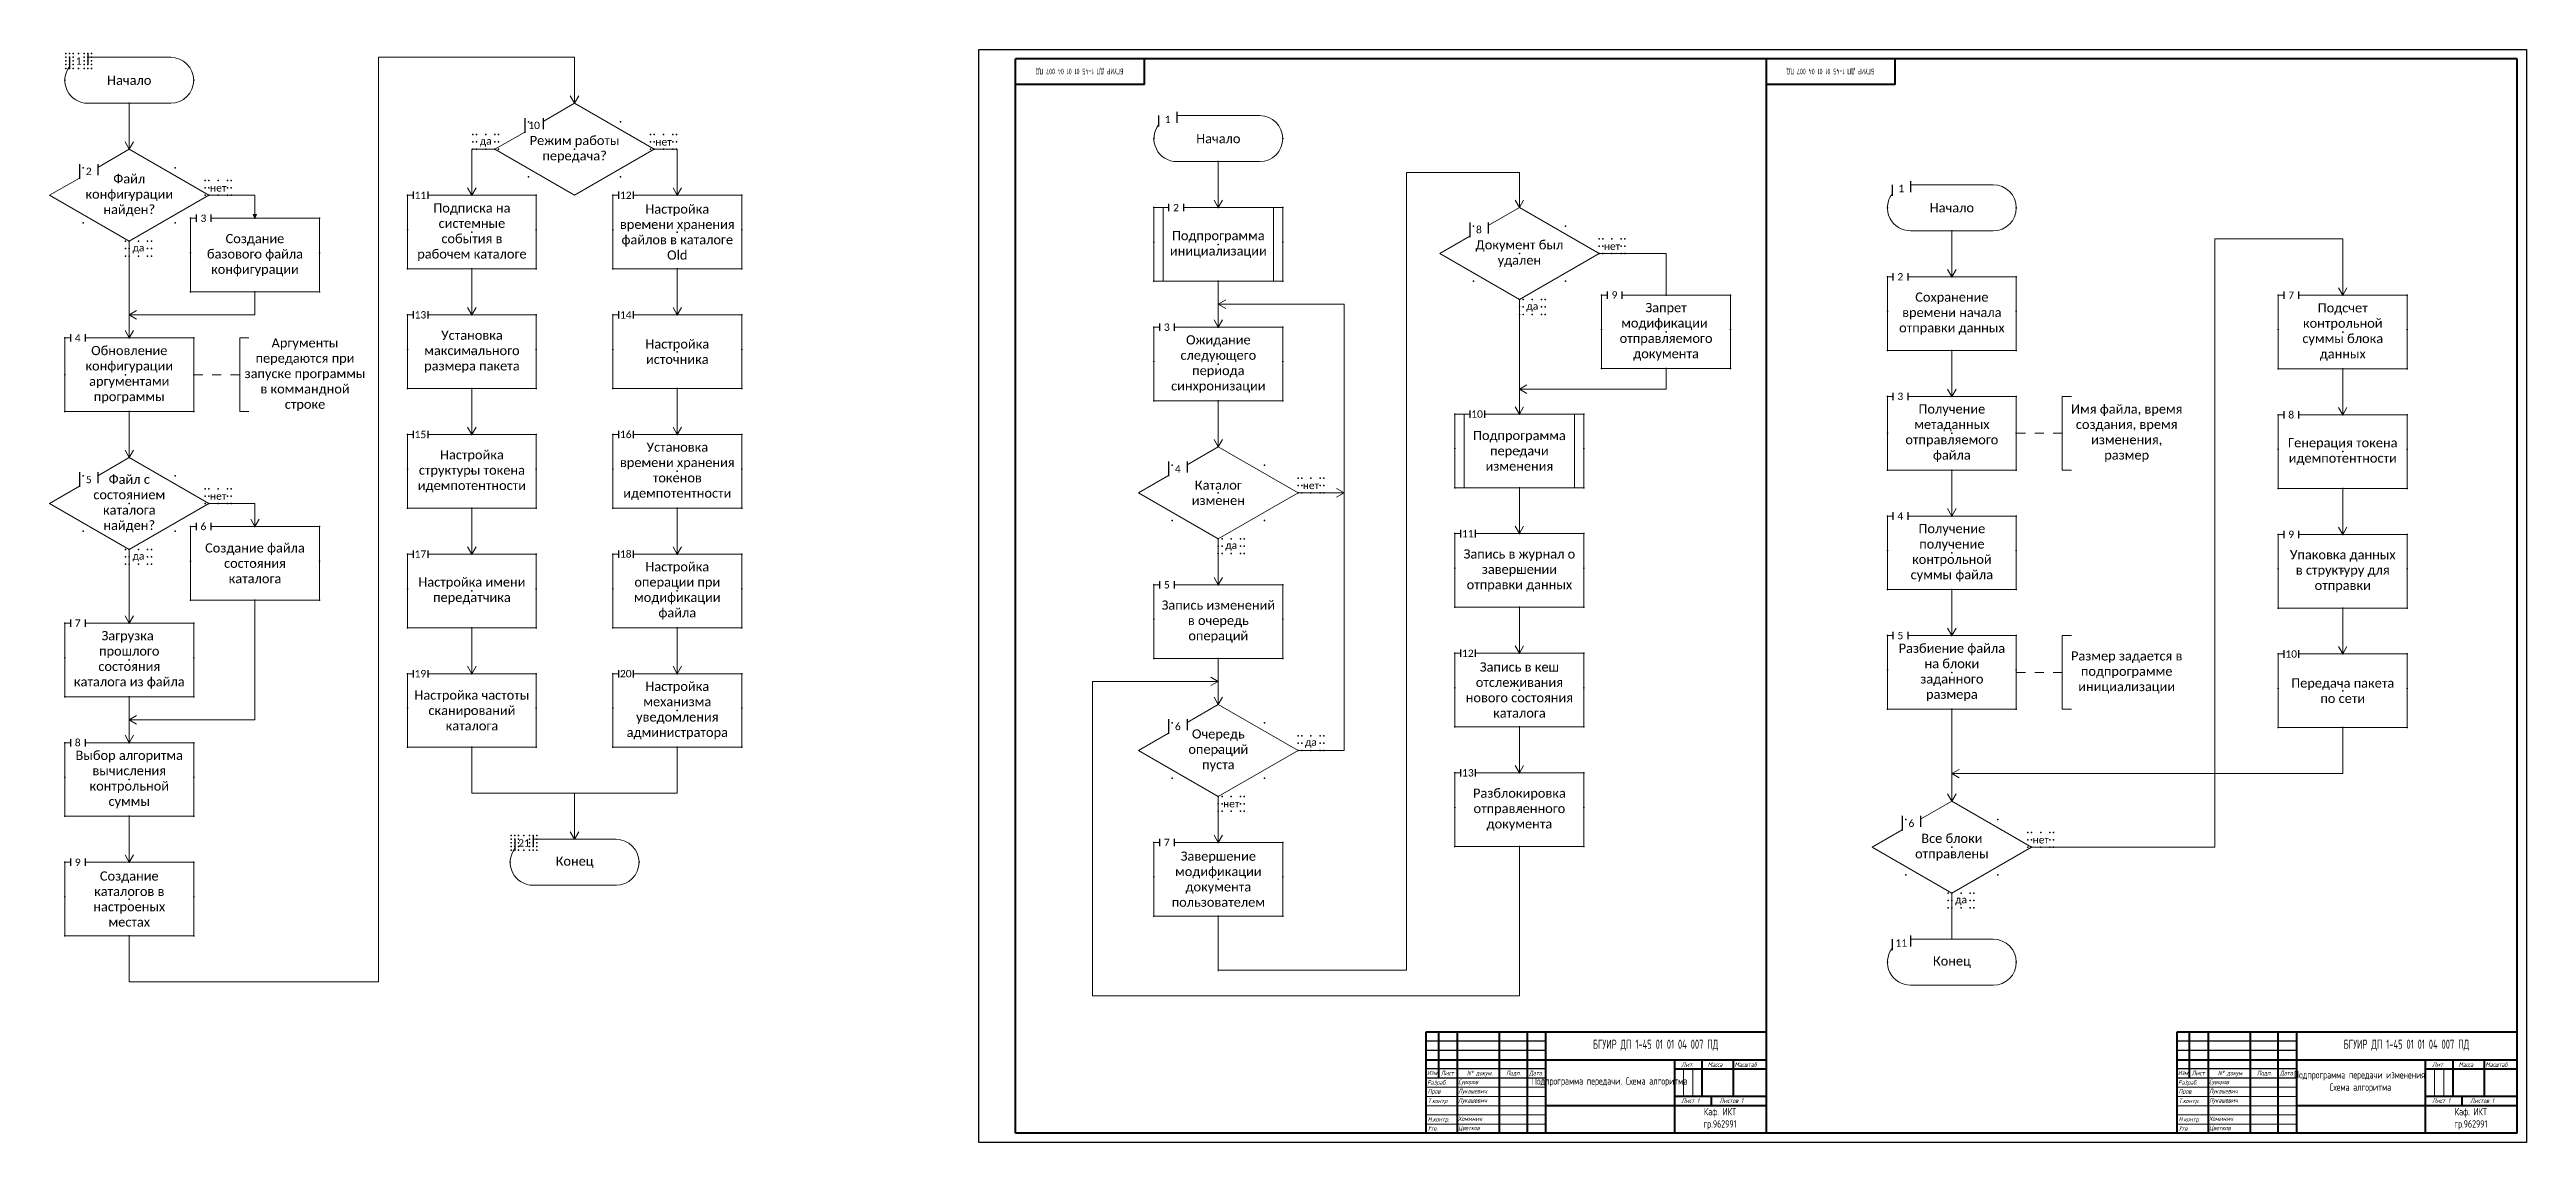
# Model space of a CAD drawing. Extents: x -790 to 1165, y -1314 to -720.
# Drawn here: x -790 to 556, y -1314 to -720 of the extents above; entities that cross this region are included whole.
import ezdxf

# ---------------------------------------------------------------- set-up
doc = ezdxf.new("R2010")
doc.units = 0
doc.header["$MEASUREMENT"] = 0
doc.layers.get('0').update_dxf_attribs({"linetype": 'CONTINUOUS'})
doc.layers.add('KONTUR', color=7, linetype='CONTINUOUS')
doc.layers.add('Тонкие', color=7, linetype='CONTINUOUS')
doc.layers.add('Невидимка', color=131, linetype='CONTINUOUS', plot=False)
for name, color, linetype, lineweight in [('Основная', 7, 'CONTINUOUS', 40), ('Схема', 50, 'CONTINUOUS', 20), ('текст', 7, 'CONTINUOUS', 20), ('тонкая', 7, 'CONTINUOUS', 20)]:
    doc.layers.add(name, color=color, linetype=linetype, lineweight=lineweight)
doc.styles.add('ЕСКД', font='eskd15.shx', dxfattribs={"width": 0.8})
doc.styles.add('стиль1', font='romans.shx', dxfattribs={"width": 0.75, "oblique": 15, "height": 3.5})

msp = doc.modelspace()

# ---------------------------------------------------------------- texts
at = {"layer": 'Схема', "attachment_point": 5}
for s, width, gutter_width, insert, char_height in [('{\\fCalibri|b0|i0|c0|p34;1}', 10, 20, (-774.4, -726.4), 4), ('{\\fCalibri|b0|i0|c204|p34;Начало}', 37.5, 25, (-746.9, -736.9), 5), ('{\\fCalibri|b0|i0|c0|p34;10}', 10, 20, (-526.9, -761.4), 4), ('{\\fCalibri|b0|i0|c204|p34;Режим работы передача\\fCalibri|b0|i0|c0|p34;?}', 50, 20, (-504.9, -774.4), 5), ('{\\fCalibri|b0|i0|c0|p34;1}', 10, 20, (-182.6, -758.1), 4), ('{\\fCalibri|b0|i0|c204|p34;Начало}', 37.5, 25, (-155.1, -768.6), 5), ('{\\fCalibri|b0|i0|c204|p34;да}', 10, 20, (-553.2, -770.4), 4), ('{\\fCalibri|b0|i0|c204|p34;нет}', 10, 20, (-456.6, -770.4), 4), ('{\\fCalibri|b0|i0|c204|p34;Файл конфигурации найден\\fCalibri|b0|i0|c0|p34;?}', 50, 20, (-746.9, -799.4), 5), ('{\\fCalibri|b0|i0|c0|p34;2}', 10, 20, (-768.9, -786.4), 4), ('{\\fCalibri|b0|i0|c0|p34;1}', 10, 20, (216, -795.7), 4), ('{\\fCalibri|b0|i0|c204|p34;нет}', 10, 20, (-698.6, -795.4), 4), ('{\\fCalibri|b0|i0|c0|p34;11}', 10, 20, (-588.7, -799.4), 4), ('{\\fCalibri|b0|i0|c204|p34;Подписка на системные события в рабочем каталоге}', 62.5, 25, (-560.7, -819.4), 5), ('{\\fCalibri|b0|i0|c0|p34;12}', 10, 20, (-477.1, -799.4), 4), ('{\\fCalibri|b0|i0|c204|p34;Настройка времени хранения файлов в каталоге \\fCalibri|b0|i0|c0|p34;Old}', 62.5, 25, (-449.1, -819.4), 5), ('{\\fCalibri|b0|i0|c204|p34;2}', 10, 20, (-178.1, -806.1), 4), ('{\\fCalibri|b0|i0|c204|p34;Начало}', 37.5, 25, (243.5, -806.2), 5), ('{\\fCalibri|b0|i0|c0|p34;3}', 10, 20, (-706.6, -811.9), 4), ('{\\fCalibri|b0|i0|c204|p34;Создание базового файла конфигурации}', 62.5, 25, (-678.6, -831.9), 5), ('{\\fCalibri|b0|i0|c204|p34;Подпрограмма инициализации}', 62.5, 25, (-155.1, -826.1), 5), ('{\\fCalibri|b0|i0|c204|p34;8}', 10, 20, (-13.5, -818.1), 4), ('{\\fCalibri|b0|i0|c204|p34;да}', 10, 20, (-741.9, -828.4), 4), ('{\\fCalibri|b0|i0|c204|p34;Документ был удален}', 50, 20, (8.5, -831.1), 5), ('{\\fCalibri|b0|i0|c204|p34;нет}', 10, 20, (58.8, -827.1), 4), ('{\\fCalibri|b0|i0|c204|p34;2}', 10, 20, (215.5, -843.7), 4), ('{\\fCalibri|b0|i0|c204|p34;да}', 10, 20, (15.5, -860.1), 4), ('{\\fCalibri|b0|i0|c204|p34;9}', 10, 20, (60.2, -853.6), 4), ('{\\fCalibri|b0|i0|c204|p34;Запрет модификации \\fCalibri|b0|i0|c0|p34; \\fCalibri|b0|i0|c204|p34;отправляемого документа}', 62.5, 25, (88.2, -873.6), 5), ('{\\fCalibri|b0|i0|c204|p34;Сохранение времени начала отправки данных}', 62.5, 25, (243.5, -863.7), 5), ('{\\fCalibri|b0|i0|c204|p34;7}', 10, 20, (427.9, -853.7), 4), ('{\\fCalibri|b0|i0|c204|p34;Подсчет контрольной суммы блока данных}', 62.5, 25, (455.9, -873.7), 5), ('{\\fCalibri|b0|i0|c0|p34;13}', 10, 20, (-588.7, -864.4), 4), ('{\\fCalibri|b0|i0|c204|p34;Установка максимального размера пакета}', 62.5, 25, (-560.7, -884.4), 5), ('{\\fCalibri|b0|i0|c0|p34;14}', 10, 20, (-477.1, -864.4), 4), ('{\\fCalibri|b0|i0|c204|p34;3}', 10, 20, (-183.1, -871.1), 4), ('{\\fCalibri|b0|i0|c0|p34;4}', 10, 20, (-774.9, -876.9), 4), ('{\\fCalibri|b0|i0|c204|p34;Обновление конфигурации аргументами программы}', 62.5, 25, (-746.9, -896.9), 5), ('{\\fCalibri|b0|i0|c204|p34;Аргументы передаются при запуске программы в коммандной строке}', 66.003, 25, (-651.4, -896.9), 5), ('{\\fCalibri|b0|i0|c204|p34;Настройка источника}', 62.5, 25, (-449.1, -884.4), 5), ('{\\fCalibri|b0|i0|c204|p34;Ожидание следующего периода синхронизации}', 62.5, 25, (-155.1, -891.1), 5), ('{\\fCalibri|b0|i0|c204|p34;3}', 10, 20, (215.5, -908.7), 4), ('{\\fCalibri|b0|i0|c204|p34;Получение метаданных отправляемого файла}', 62.5, 25, (243.5, -928.7), 5), ('{\\fCalibri|b0|i0|c204|p34;Имя файла, время создания, время изменения, размер}', 62.5, 25, (338.5, -928.7), 5), ('{\\fCalibri|b0|i0|c0|p34;15}', 10, 20, (-588.7, -929.4), 4), ('{\\fCalibri|b0|i0|c0|p34;16}', 10, 20, (-477.1, -929.4), 4), ('{\\fCalibri|b0|i0|c204|p34;10}', 10, 20, (-14.5, -918.3), 4), ('{\\fCalibri|b0|i0|c204|p34;Подпрограмма передачи изменения}', 62.5, 25, (8.5, -938.3), 5), ('{\\fCalibri|b0|i0|c204|p34;8}', 10, 20, (427.9, -918.7), 4), ('{\\fCalibri|b0|i0|c204|p34;Настройка структуры токена идемпотентности}', 62.5, 25, (-560.7, -949.4), 5), ('{\\fCalibri|b0|i0|c204|p34;Установка времени хранения токенов идемпотентности}', 62.5, 25, (-449.1, -949.4), 5), ('{\\fCalibri|b0|i0|c204|p34;Генерация токена идемпотентности}', 62.5, 25, (455.9, -938.7), 5), ('{\\fCalibri|b0|i0|c0|p34;5}', 10, 20, (-768.9, -953.9), 4), ('{\\fCalibri|b0|i0|c204|p34;Файл с состоянием каталога найден\\fCalibri|b0|i0|c0|p34;?}', 50, 20, (-746.9, -966.9), 5), ('{\\fCalibri|b0|i0|c204|p34;4}', 10, 20, (-177.1, -948.1), 4), ('{\\fCalibri|b0|i0|c204|p34;Каталог изменен}', 50, 20, (-155.1, -961.1), 5), ('{\\fCalibri|b0|i0|c204|p34;нет}', 10, 20, (-698.6, -962.9), 4), ('{\\fCalibri|b0|i0|c204|p34;нет}', 10, 20, (-104.8, -957.1), 4), ('{\\fCalibri|b0|i0|c0|p34;6}', 10, 20, (-706.6, -979.4), 4), ('{\\fCalibri|b0|i0|c204|p34;11}', 10, 20, (-19.5, -983.3), 4), ('{\\fCalibri|b0|i0|c0|p34;4}', 10, 20, (215.5, -973.7), 4), ('{\\fCalibri|b0|i0|c204|p34;Получение получение контрольной суммы файла}', 62.5, 25, (243.5, -993.7), 5), ('{\\fCalibri|b0|i0|c204|p34;9}', 10, 20, (427.9, -983.7), 4), ('{\\fCalibri|b0|i0|c204|p34;да}', 10, 20, (-741.9, -995.9), 4), ('{\\fCalibri|b0|i0|c204|p34;Создание файла состояния каталога}', 62.5, 25, (-678.6, -999.4), 5), ('{\\fCalibri|b0|i0|c0|p34;17}', 10, 20, (-588.7, -994.4), 4), ('{\\fCalibri|b0|i0|c0|p34;18}', 10, 20, (-477.1, -994.4), 4), ('{\\fCalibri|b0|i0|c204|p34;да}', 10, 20, (-148.1, -990.1), 4), ('{\\fCalibri|b0|i0|c204|p34;Запись в журнал о завершении отправки данных}', 62.5, 25, (8.5, -1003.3), 5), ('{\\fCalibri|b0|i0|c204|p34;Упаковка данных в структуру для отправки}', 62.5, 25, (455.9, -1003.7), 5), ('{\\fCalibri|b0|i0|c204|p34;Настройка имени передатчика}', 62.5, 25, (-560.7, -1014.4), 5), ('{\\fCalibri|b0|i0|c204|p34;Настройка операции при модификации файла}', 62.5, 25, (-449.1, -1014.4), 5), ('{\\fCalibri|b0|i0|c204|p34;5}', 10, 20, (-183.1, -1011.1), 4), ('{\\fCalibri|b0|i0|c204|p34;Запись изменений в очередь операций}', 62.5, 25, (-155.1, -1031.1), 5), ('{\\fCalibri|b0|i0|c204|p34;Загрузка  прошлого состояния каталога из файла}', 62.5, 25, (-746.9, -1051.9), 5), ('{\\fCalibri|b0|i0|c0|p34;7}', 10, 20, (-774.9, -1031.9), 4), ('{\\fCalibri|b0|i0|c204|p34;12}', 10, 20, (-19.5, -1048.3), 4), ('{\\fCalibri|b0|i0|c204|p34;5}', 10, 20, (215.5, -1038.7), 4), ('{\\fCalibri|b0|i0|c204|p34;Разбиение файла на блоки заданного размера}', 62.5, 25, (243.5, -1058.7), 5), ('{\\fCalibri|b0|i0|c204|p34;Размер задается в подпрограмме инициализации}', 62.5, 25, (338.5, -1058.7), 5), ('{\\fCalibri|b0|i0|c204|p34;10}', 10, 20, (427.9, -1048.7), 4), ('{\\fCalibri|b0|i0|c0|p34;19}', 10, 20, (-588.7, -1059.4), 4), ('{\\fCalibri|b0|i0|c0|p34;20}', 10, 20, (-477.1, -1059.4), 4), ('{\\fCalibri|b0|i0|c204|p34;Запись в кеш отслеживания нового состояния каталога}', 62.5, 25, (8.5, -1068.3), 5), ('{\\fCalibri|b0|i0|c204|p34;Передача пакета по сети}', 62.5, 25, (455.9, -1068.7), 5), ('{\\fCalibri|b0|i0|c204|p34;Настройка частоты сканирований каталога}', 62.5, 25, (-560.7, -1079.4), 5), ('{\\fCalibri|b0|i0|c204|p34;Настройка механизма уведомления администратора}', 62.5, 25, (-449.1, -1079.4), 5), ('{\\fCalibri|b0|i0|c204|p34;6}', 10, 20, (-177.1, -1088.1), 4), ('{\\fCalibri|b0|i0|c204|p34;Очередь операций пуста}', 50, 20, (-155.1, -1101.1), 5), ('{\\fCalibri|b0|i0|c0|p34;8}', 10, 20, (-774.9, -1096.9), 4), ('{\\fCalibri|b0|i0|c204|p34;Выбор алгоритма вычисления контрольной суммы }', 62.5, 25, (-746.9, -1116.9), 5), ('{\\fCalibri|b0|i0|c204|p34;да}', 10, 20, (-104.8, -1097.1), 4), ('{\\fCalibri|b0|i0|c204|p34;13}', 10, 20, (-19.5, -1113.3), 4), ('{\\fCalibri|b0|i0|c204|p34;нет}', 10, 20, (-148.1, -1130.1), 4), ('{\\fCalibri|b0|i0|c204|p34;Разблокировка отправленного документа}', 62.5, 25, (8.5, -1133.3), 5), ('{\\fCalibri|b0|i0|c204|p34;6}', 10, 20, (221.5, -1140.7), 4), ('{\\fCalibri|b0|i0|c0|p34;21}', 10, 20, (-532.4, -1151.4), 4), ('{\\fCalibri|b0|i0|c204|p34;7}', 10, 20, (-183.1, -1151.1), 4), ('{\\fCalibri|b0|i0|c204|p34;Завершение\\Pмодификации документа пользователем}', 62.5, 25, (-155.1, -1171.1), 5), ('{\\fCalibri|b0|i0|c204|p34;Все блоки отправлены}', 50, 20, (243.5, -1153.7), 5), ('{\\fCalibri|b0|i0|c204|p34;нет}', 10, 20, (291.8, -1149.7), 4), ('{\\fCalibri|b0|i0|c0|p34;9}', 10, 20, (-774.9, -1161.9), 4), ('{\\fCalibri|b0|i0|c204|p34;Создание каталогов в настроеных местах}', 62.5, 25, (-746.9, -1181.9), 5), ('{\\fCalibri|b0|i0|c204|p34;Конец}', 37.5, 25, (-504.9, -1161.9), 5), ('{\\fCalibri|b0|i0|c204|p34;да}', 10, 20, (248.5, -1182.7), 4), ('{\\fCalibri|b0|i0|c204|p34;11}', 10, 20, (216, -1205.7), 4), ('{\\fCalibri|b0|i0|c204|p34;Конец}', 37.5, 25, (243.5, -1216.2), 5)]:
    msp.add_mtext_dynamic_manual_height_columns(s, width=width, gutter_width=gutter_width, heights=[0], dxfattribs=dict(at, insert=insert, char_height=char_height))
at = {"layer": 'текст', "style": 'стиль1', "oblique": 15, "width": 0.75}
for s, p in [('Изм', (-41.7, -1277.6)), ('Лист', (-34.2, -1277.7)), ('N%%d докум. ', (-20, -1277.7)), ('Подп.', (1.3, -1277.7)), ('Дата', (13.7, -1277.7)), ('Лит.', (96.5, -1273.1)), ('Масса', (110.8, -1273.1)), ('Масштаб', (125.4, -1273.1)), ('Изм', (366.3, -1277.6)), ('Лист', (373.8, -1277.7)), ('N%%d докум. ', (388, -1277.7)), ('Подп.', (409.3, -1277.7)), ('Дата', (421.7, -1277.7)), ('Лит.', (504.5, -1273.1)), ('Масса', (518.8, -1273.1)), ('Масштаб', (533.4, -1273.1)), ('Разраб.', (-41.6, -1282.8)), ('Пров.', (-41.3, -1287.6)), ('Т.контр.', (-41.3, -1292.8)), ('Лукашевич', (-24.8, -1287.5)), ('Лукашевич', (-24.8, -1292.5)), ('Суворов', (-24.8, -1282.5)), ('Лист 1', (96.5, -1292.7)), ('Листов 1', (117.2, -1292.7)), ('Разраб.', (366.4, -1282.8)), ('Пров.', (366.7, -1287.6)), ('Т.контр.', (366.7, -1292.8)), ('Лукашевич', (383.2, -1287.5)), ('Лукашевич', (383.2, -1292.5)), ('Суворов', (383.2, -1282.5)), ('Лист 1', (504.5, -1292.7)), ('Листов 1', (525.2, -1292.7)), ('Утв.', (-41.3, -1307.8)), ('Н.контр.', (-41.3, -1302.8)), ('Хоминич', (-24.8, -1302.5)), ('Цветков', (-24.8, -1307.5)), ('Утв.', (366.7, -1307.8)), ('Н.контр.', (366.7, -1302.8)), ('Хоминич', (383.2, -1302.5)), ('Цветков', (383.2, -1307.5))]:
    msp.add_text(s, height=2.5, dxfattribs=at).set_placement(p)
at = {"layer": 'Тонкие', "char_height": 3, "attachment_point": 5, "rotation": 180, "style": 'ЕСКД'}
for heights, insert in [([4.17], (-230.5, -731.8)), ([0], (177.5, -731.8))]:
    msp.add_mtext_dynamic_manual_height_columns('\\pxt11;БГУИР ДП 1-45 01 01 04 007 ПД', width=70, gutter_width=20, heights=heights, dxfattribs=dict(at, insert=insert))
at = {"layer": 'Тонкие', "attachment_point": 5, "style": 'ЕСКД'}
for s, width, insert, char_height in [('БГУИР ДП 1-45 01 01 04 007 ПД', 120, (82.5, -1261.3), 5), ('БГУИР ДП 1-45 01 01 04 007 ПД', 120, (490.5, -1261.3), 5), ('Подпрограмма передачи изменения. Схема алгоритма', 70, (465.5, -1281.3), 4), ('Подпрограмма передачи. Схема алгоритма', 70, (57.5, -1281.3), 4), ('Каф. ИКТ\\Pгр.962991', 50, (117.5, -1301.3), 4), ('Каф. ИКТ\\Pгр.962991', 50, (525.5, -1301.3), 4)]:
    msp.add_mtext_dynamic_manual_height_columns(s, width=width, gutter_width=20, heights=[0], dxfattribs=dict(at, insert=insert, char_height=char_height))

# ---------------------------------------------------------------- hatches: boundary and pattern name
at = {"layer": 'Схема'}
h = msp.add_hatch(color=256, dxfattribs=at)
h.dxf.hatch_style = 1
h.paths.add_polyline_path([(-677.7, -809.8), (-678.6, -809.8), (-678.6, -811.9)])
h.paths.add_polyline_path([(-678.6, -809.8), (-679.6, -809.8), (-678.6, -811.9)])

# ---------------------------------------------------------------- linework, layer by layer
for p, q in [((22.7, -1259.2), (-42.3, -1259.2)), ((22.7, -1264.2), (-42.3, -1264.2)), ((430.7, -1259.2), (365.7, -1259.2)), ((430.7, -1264.2), (365.7, -1264.2)), ((22.7, -1274.2), (-42.3, -1274.2)), ((430.7, -1274.2), (365.7, -1274.2)), ((22.7, -1279.2), (-42.3, -1279.2)), ((430.7, -1279.2), (365.7, -1279.2)), ((500.7, -1309.2), (500.7, -1309.2))]:
    msp.add_line(p, q)
at = {"layer": 'KONTUR'}
for p, q in [((-285.3, -1314.2), (-285.3, -720.2)), ((-285.3, -720.2), (555.7, -720.2)), ((555.7, -720.2), (555.7, -1314.2)), ((555.7, -1314.2), (-285.3, -1314.2))]:
    msp.add_line(p, q, dxfattribs=at)
at = {"layer": 'Невидимка'}
for p, q in [((-779.4, -724.4), (-779.4, -730.4)), ((-769.4, -722.4), (-769.4, -728.4)), ((-531.9, -757.4), (-531.9, -765.4)), ((-521.9, -757.4), (-521.9, -763.4)), ((-187.6, -756.1), (-187.6, -762.1)), ((-177.6, -754.1), (-177.6, -760.1)), ((-773.9, -782.4), (-773.9, -790.4)), ((-763.9, -782.4), (-763.9, -788.4)), ((211, -793.7), (211, -799.7)), ((221, -791.7), (221, -797.7)), ((-592.7, -797.4), (-592.7, -801.4)), ((-584.7, -797.4), (-584.7, -801.4)), ((-481.1, -797.4), (-481.1, -801.4)), ((-473.1, -797.4), (-473.1, -801.4)), ((-182.1, -804.1), (-182.1, -808.1)), ((-174.1, -804.1), (-174.1, -808.1)), ((-710.6, -809.9), (-710.6, -813.9)), ((-702.6, -809.9), (-702.6, -813.9)), ((-18.5, -814.1), (-18.5, -822.1)), ((-8.5, -814.1), (-8.5, -820.1)), ((211.5, -841.7), (211.5, -845.7)), ((219.5, -841.7), (219.5, -845.7)), ((56.2, -851.6), (56.2, -855.6)), ((64.2, -851.6), (64.2, -855.6)), ((423.9, -851.7), (423.9, -855.7)), ((431.9, -851.7), (431.9, -855.7)), ((-592.7, -862.4), (-592.7, -866.4)), ((-584.7, -862.4), (-584.7, -866.4)), ((-481.1, -862.4), (-481.1, -866.4)), ((-473.1, -862.4), (-473.1, -866.4)), ((-187.1, -869.1), (-187.1, -873.1)), ((-179.1, -869.1), (-179.1, -873.1)), ((-778.9, -874.9), (-778.9, -878.9)), ((-770.9, -874.9), (-770.9, -878.9)), ((211.5, -906.7), (211.5, -910.7)), ((219.5, -906.7), (219.5, -910.7)), ((-592.7, -927.4), (-592.7, -931.4)), ((-584.7, -927.4), (-584.7, -931.4)), ((-481.1, -927.4), (-481.1, -931.4)), ((-473.1, -927.4), (-473.1, -931.4)), ((-18.5, -916.3), (-18.5, -920.3)), ((-10.5, -916.3), (-10.5, -920.3)), ((423.9, -916.7), (423.9, -920.7)), ((431.9, -916.7), (431.9, -920.7)), ((-773.9, -949.9), (-773.9, -957.9)), ((-763.9, -949.9), (-763.9, -955.9)), ((-182.1, -944.1), (-182.1, -952.1)), ((-172.1, -944.1), (-172.1, -950.1)), ((-710.6, -977.4), (-710.6, -981.4)), ((-702.6, -977.4), (-702.6, -981.4)), ((-23.5, -981.3), (-23.5, -985.3)), ((-15.5, -981.3), (-15.5, -985.3)), ((211.5, -971.7), (211.5, -975.7)), ((219.5, -971.7), (219.5, -975.7)), ((423.9, -981.7), (423.9, -985.7)), ((431.9, -981.7), (431.9, -985.7)), ((-592.7, -992.4), (-592.7, -996.4)), ((-584.7, -992.4), (-584.7, -996.4)), ((-481.1, -992.4), (-481.1, -996.4)), ((-473.1, -992.4), (-473.1, -996.4)), ((-187.1, -1009.1), (-187.1, -1013.1)), ((-179.1, -1009.1), (-179.1, -1013.1)), ((-778.9, -1029.9), (-778.9, -1033.9)), ((-770.9, -1029.9), (-770.9, -1033.9)), ((-23.5, -1046.3), (-23.5, -1050.3)), ((-15.5, -1046.3), (-15.5, -1050.3)), ((211.5, -1036.7), (211.5, -1040.7)), ((219.5, -1036.7), (219.5, -1040.7)), ((423.9, -1046.7), (423.9, -1050.7)), ((431.9, -1046.7), (431.9, -1050.7)), ((-592.7, -1057.4), (-592.7, -1061.4)), ((-584.7, -1057.4), (-584.7, -1061.4)), ((-481.1, -1057.4), (-481.1, -1061.4)), ((-473.1, -1057.4), (-473.1, -1061.4)), ((-182.1, -1084.1), (-182.1, -1092.1)), ((-172.1, -1084.1), (-172.1, -1090.1)), ((-778.9, -1094.9), (-778.9, -1098.9)), ((-770.9, -1094.9), (-770.9, -1098.9)), ((-23.5, -1111.3), (-23.5, -1115.3)), ((-15.5, -1111.3), (-15.5, -1115.3)), ((216.5, -1136.7), (216.5, -1144.7)), ((226.5, -1136.7), (226.5, -1142.7)), ((-537.4, -1149.4), (-537.4, -1155.4)), ((-527.4, -1147.4), (-527.4, -1153.4)), ((-187.1, -1149.1), (-187.1, -1153.1)), ((-179.1, -1149.1), (-179.1, -1153.1)), ((-778.9, -1159.9), (-778.9, -1163.9)), ((-770.9, -1159.9), (-770.9, -1163.9)), ((211, -1203.7), (211, -1209.7)), ((221, -1201.7), (221, -1207.7))]:
    msp.add_line(p, q, dxfattribs=at)
for p in [(-781.4, -722.4), (-781.4, -724.4), (-781.4, -726.4), (-779.4, -722.4), (-779.4, -724.4), (-779.4, -726.4), (-777.4, -722.4), (-777.4, -724.4), (-777.4, -726.4), (-774.4, -722.4), (-771.4, -722.4), (-771.4, -724.4), (-771.4, -726.4), (-769.4, -722.4), (-769.4, -724.4), (-769.4, -726.4), (-767.4, -722.4), (-767.4, -724.4), (-767.4, -726.4), (-781.9, -736.9), (-781.4, -728.4), (-781.4, -730.4), (-779.4, -728.4), (-779.4, -730.4), (-777.4, -728.4), (-777.4, -730.4), (-774.4, -730.4), (-771.4, -728.4), (-771.4, -730.4), (-769.4, -728.4), (-769.4, -730.4), (-767.4, -728.4), (-767.4, -730.4), (-711.9, -736.9), (-746.9, -749.4), (-560.2, -766.4), (-558.2, -766.4), (-553.2, -766.4), (-548.2, -766.4), (-546.2, -766.4), (-529.9, -759.4), (-529.9, -759.4), (-479.9, -759.4), (-463.6, -766.4), (-461.6, -766.4), (-456.6, -766.4), (-451.6, -766.4), (-449.6, -766.4), (-560.2, -770.4), (-560.2, -774.4), (-558.2, -770.4), (-558.2, -774.4), (-553.2, -774.4), (-548.2, -770.4), (-548.2, -774.4), (-546.2, -770.4), (-546.2, -774.4), (-504.9, -774.4), (-463.6, -770.4), (-463.6, -774.4), (-461.6, -770.4), (-461.6, -774.4), (-456.6, -774.4), (-451.6, -770.4), (-451.6, -774.4), (-449.6, -770.4), (-449.6, -774.4), (-190.1, -768.6), (-120.1, -768.6), (-771.9, -784.4), (-771.9, -784.4), (-721.9, -784.4), (-705.6, -791.4), (-703.6, -791.4), (-698.6, -791.4), (-693.6, -791.4), (-691.6, -791.4), (-529.9, -789.4), (-479.9, -789.4), (-155.1, -781.1), (-746.9, -799.4), (-705.6, -795.4), (-705.6, -799.4), (-703.6, -795.4), (-703.6, -799.4), (-698.6, -799.4), (-693.6, -795.4), (-693.6, -799.4), (-691.6, -795.4), (-691.6, -799.4), (-595.7, -799.4), (-595.7, -799.4), (-595.7, -799.4), (-560.7, -799.4), (-525.7, -799.4), (-484.1, -799.4), (-484.1, -799.4), (-449.1, -799.4), (-414.1, -799.4), (-190.1, -806.1), (-155.1, -806.1), (-120.1, -806.1), (208.5, -806.2), (278.5, -806.2), (-771.9, -814.4), (-721.9, -814.4), (-713.6, -811.9), (-713.6, -811.9), (-678.6, -811.9), (-643.6, -811.9), (-595.7, -818.2), (-560.7, -819.4), (-560.7, -819.4), (-525.7, -818.2), (-484.1, -818.2), (-449.1, -819.4), (-449.1, -819.4), (-414.1, -818.2), (-16.5, -816.1), (33.5, -816.1), (243.5, -818.7), (-748.9, -824.4), (-748.9, -828.4), (-748.9, -832.4), (-746.9, -824.4), (-746.9, -828.4), (-746.9, -832.4), (-741.9, -824.4), (-741.9, -832.4), (-736.9, -824.4), (-736.9, -828.4), (-736.9, -832.4), (-734.9, -824.4), (-734.9, -828.4), (-734.9, -832.4), (-713.6, -830.7), (-678.6, -831.9), (-678.6, -831.9), (-643.6, -830.7), (-190.1, -824.8), (-155.1, -826.1), (-155.1, -826.1), (-120.1, -824.8), (8.5, -831.1), (51.8, -823.1), (51.8, -827.1), (51.8, -831.1), (53.8, -823.1), (53.8, -827.1), (53.8, -831.1), (58.8, -823.1), (58.8, -831.1), (63.8, -823.1), (63.8, -827.1), (63.8, -831.1), (65.8, -823.1), (65.8, -827.1), (65.8, -831.1), (-595.7, -839.4), (-560.7, -839.4), (-525.7, -839.4), (-484.1, -839.4), (-449.1, -839.4), (-414.1, -839.4), (-190.1, -846.1), (-155.1, -846.1), (-120.1, -846.1), (-16.5, -846.1), (33.5, -846.1), (208.5, -843.7), (243.5, -843.7), (278.5, -843.7), (-713.6, -851.9), (-678.6, -851.9), (-643.6, -851.9), (8.5, -856.1), (8.5, -860.1), (10.5, -856.1), (10.5, -860.1), (15.5, -856.1), (20.5, -856.1), (20.5, -860.1), (22.5, -856.1), (22.5, -860.1), (53.2, -853.6), (53.2, -853.6), (88.2, -853.6), (88.2, -853.6), (123.2, -853.6), (123.2, -853.6), (420.9, -853.7), (455.9, -853.7), (490.9, -853.7), (-595.7, -864.4), (-595.7, -864.4), (-560.7, -864.4), (-525.7, -864.4), (-484.1, -864.4), (-484.1, -864.4), (-449.1, -864.4), (-414.1, -864.4), (-190.1, -871.1), (-155.1, -871.1), (-120.1, -871.1), (8.5, -864.1), (10.5, -864.1), (15.5, -864.1), (20.5, -864.1), (22.5, -864.1), (53.2, -872.3), (53.2, -872.3), (88.2, -873.6), (88.2, -873.6), (88.2, -873.6), (88.2, -873.6), (123.2, -872.3), (123.2, -872.3), (208.5, -862.4), (243.5, -863.7), (243.5, -863.7), (278.5, -862.4), (420.9, -872.4), (455.9, -873.7), (455.9, -873.7), (490.9, -872.4), (-781.9, -876.9), (-781.9, -876.9), (-746.9, -876.9), (-711.9, -876.9), (-595.7, -883.2), (-560.7, -884.4), (-560.7, -884.4), (-525.7, -883.2), (-484.1, -883.2), (-449.1, -884.4), (-449.1, -884.4), (-414.1, -883.2), (208.5, -883.7), (243.5, -883.7), (278.5, -883.7), (-781.9, -896.9), (-748.9, -896.9), (-748.9, -896.9), (-711.9, -896.9), (-190.1, -889.8), (-155.1, -891.1), (-155.1, -891.1), (-120.1, -889.8), (53.2, -893.6), (53.2, -893.6), (88.2, -893.6), (88.2, -893.6), (123.2, -893.6), (123.2, -893.6), (420.9, -893.7), (455.9, -893.7), (490.9, -893.7), (-595.7, -904.4), (-560.7, -904.4), (-525.7, -904.4), (-484.1, -904.4), (-449.1, -904.4), (-414.1, -904.4), (-190.1, -911.1), (-155.1, -911.1), (-120.1, -911.1), (208.5, -908.7), (243.5, -908.7), (278.5, -908.7), (-781.9, -916.9), (-746.9, -916.9), (-711.9, -916.9), (-26.5, -918.3), (8.5, -918.3), (43.5, -918.3), (208.5, -928.7), (243.5, -928.7), (243.5, -928.7), (278.5, -928.7), (420.9, -918.7), (455.9, -918.7), (490.9, -918.7), (-595.7, -929.4), (-595.7, -929.4), (-560.7, -929.4), (-525.7, -929.4), (-484.1, -929.4), (-484.1, -929.4), (-449.1, -929.4), (-414.1, -929.4), (-26.5, -937.1), (8.5, -938.3), (8.5, -938.3), (43.5, -937.1), (420.9, -937.4), (455.9, -938.7), (455.9, -938.7), (490.9, -937.4), (-771.9, -951.9), (-771.9, -951.9), (-721.9, -951.9), (-595.7, -948.2), (-560.7, -949.4), (-560.7, -949.4), (-525.7, -948.2), (-484.1, -948.2), (-449.1, -949.4), (-449.1, -949.4), (-414.1, -948.2), (-180.1, -946.1), (-130.1, -946.1), (-111.8, -953.1), (-109.8, -953.1), (-104.8, -953.1), (-99.8, -953.1), (-97.8, -953.1), (208.5, -948.7), (243.5, -948.7), (278.5, -948.7), (-746.9, -966.9), (-705.6, -958.9), (-705.6, -962.9), (-705.6, -966.9), (-703.6, -958.9), (-703.6, -962.9), (-703.6, -966.9), (-698.6, -958.9), (-698.6, -966.9), (-693.6, -958.9), (-693.6, -962.9), (-693.6, -966.9), (-691.6, -958.9), (-691.6, -962.9), (-691.6, -966.9), (-155.1, -961.1), (-111.8, -957.1), (-111.8, -961.1), (-109.8, -957.1), (-109.8, -961.1), (-104.8, -961.1), (-99.8, -957.1), (-99.8, -961.1), (-97.8, -957.1), (-97.8, -961.1), (-26.5, -958.3), (8.5, -958.3), (43.5, -958.3), (420.9, -958.7), (455.9, -958.7), (490.9, -958.7), (-771.9, -981.9), (-721.9, -981.9), (-713.6, -979.4), (-713.6, -979.4), (-713.6, -979.4), (-678.6, -979.4), (-643.6, -979.4), (-595.7, -969.4), (-560.7, -969.4), (-525.7, -969.4), (-484.1, -969.4), (-449.1, -969.4), (-414.1, -969.4), (-180.1, -976.1), (-130.1, -976.1), (208.5, -973.7), (243.5, -973.7), (278.5, -973.7), (-748.9, -991.9), (-748.9, -995.9), (-746.9, -991.9), (-746.9, -995.9), (-741.9, -991.9), (-736.9, -991.9), (-736.9, -995.9), (-734.9, -991.9), (-734.9, -995.9), (-595.7, -994.4), (-595.7, -994.4), (-560.7, -994.4), (-525.7, -994.4), (-484.1, -994.4), (-484.1, -994.4), (-449.1, -994.4), (-414.1, -994.4), (-155.1, -986.1), (-155.1, -990.1), (-155.1, -994.1), (-153.1, -986.1), (-153.1, -990.1), (-153.1, -994.1), (-148.1, -986.1), (-148.1, -994.1), (-143.1, -986.1), (-143.1, -990.1), (-143.1, -994.1), (-141.1, -986.1), (-141.1, -990.1), (-141.1, -994.1), (-26.5, -983.3), (8.5, -983.3), (43.5, -983.3), (208.5, -992.4), (243.5, -993.7), (243.5, -993.7), (278.5, -992.4), (420.9, -983.7), (455.9, -983.7), (490.9, -983.7), (-748.9, -999.9), (-746.9, -999.9), (-741.9, -999.9), (-736.9, -999.9), (-734.9, -999.9), (-713.6, -998.2), (-678.6, -999.4), (-678.6, -999.4), (-643.6, -998.2), (-26.5, -1002.1), (8.5, -1003.3), (8.5, -1003.3), (43.5, -1002.1), (420.9, -1002.4), (455.9, -1003.7), (455.9, -1003.7), (490.9, -1002.4), (-713.6, -1019.4), (-678.6, -1019.4), (-643.6, -1019.4), (-595.7, -1013.2), (-560.7, -1014.4), (-560.7, -1014.4), (-525.7, -1013.2), (-484.1, -1013.2), (-449.1, -1014.4), (-449.1, -1014.4), (-414.1, -1013.2), (-190.1, -1011.1), (-190.1, -1011.1), (-155.1, -1011.1), (-155.1, -1011.1), (-120.1, -1011.1), (-120.1, -1011.1), (208.5, -1013.7), (243.5, -1013.7), (278.5, -1013.7), (-781.9, -1031.9), (-781.9, -1031.9), (-781.9, -1031.9), (-746.9, -1031.9), (-711.9, -1031.9), (-595.7, -1034.4), (-560.7, -1034.4), (-525.7, -1034.4), (-484.1, -1034.4), (-449.1, -1034.4), (-414.1, -1034.4), (-190.1, -1029.8), (-190.1, -1029.8), (-155.1, -1031.1), (-155.1, -1031.1), (-155.1, -1031.1), (-155.1, -1031.1), (-120.1, -1029.8), (-120.1, -1029.8), (-26.5, -1023.3), (8.5, -1023.3), (43.5, -1023.3), (420.9, -1023.7), (455.9, -1023.7), (490.9, -1023.7), (-26.5, -1048.3), (8.5, -1048.3), (43.5, -1048.3), (208.5, -1038.7), (243.5, -1038.7), (278.5, -1038.7), (420.9, -1048.7), (455.9, -1048.7), (490.9, -1048.7), (-781.9, -1050.7), (-746.9, -1051.9), (-746.9, -1051.9), (-711.9, -1050.7), (-595.7, -1059.4), (-595.7, -1059.4), (-560.7, -1059.4), (-525.7, -1059.4), (-484.1, -1059.4), (-484.1, -1059.4), (-449.1, -1059.4), (-414.1, -1059.4), (-190.1, -1051.1), (-190.1, -1051.1), (-155.1, -1051.1), (-155.1, -1051.1), (-120.1, -1051.1), (-120.1, -1051.1), (208.5, -1057.4), (243.5, -1058.7), (243.5, -1058.7), (278.5, -1057.4), (-781.9, -1071.9), (-746.9, -1071.9), (-711.9, -1071.9), (-26.5, -1067.1), (8.5, -1068.3), (8.5, -1068.3), (43.5, -1067.1), (420.9, -1067.4), (455.9, -1068.7), (455.9, -1068.7), (490.9, -1067.4), (-595.7, -1078.2), (-560.7, -1079.4), (-560.7, -1079.4), (-525.7, -1078.2), (-484.1, -1078.2), (-449.1, -1079.4), (-449.1, -1079.4), (-414.1, -1078.2), (-180.1, -1086.1), (-130.1, -1086.1), (-26.5, -1088.3), (8.5, -1088.3), (43.5, -1088.3), (208.5, -1078.7), (243.5, -1078.7), (278.5, -1078.7), (420.9, -1088.7), (455.9, -1088.7), (490.9, -1088.7), (-781.9, -1096.9), (-781.9, -1096.9), (-781.9, -1096.9), (-746.9, -1096.9), (-711.9, -1096.9), (-595.7, -1099.4), (-560.7, -1099.4), (-525.7, -1099.4), (-484.1, -1099.4), (-449.1, -1099.4), (-414.1, -1099.4), (-155.1, -1101.1), (-111.8, -1093.1), (-111.8, -1097.1), (-111.8, -1101.1), (-109.8, -1093.1), (-109.8, -1097.1), (-109.8, -1101.1), (-104.8, -1093.1), (-104.8, -1101.1), (-99.8, -1093.1), (-99.8, -1097.1), (-99.8, -1101.1), (-97.8, -1093.1), (-97.8, -1097.1), (-97.8, -1101.1), (-781.9, -1115.7), (-746.9, -1116.9), (-746.9, -1116.9), (-711.9, -1115.7), (-180.1, -1116.1), (-130.1, -1116.1), (-26.5, -1113.3), (-26.5, -1113.3), (8.5, -1113.3), (8.5, -1113.3), (43.5, -1113.3), (43.5, -1113.3), (-155.1, -1126.1), (-155.1, -1130.1), (-153.1, -1126.1), (-153.1, -1130.1), (-148.1, -1126.1), (-143.1, -1126.1), (-143.1, -1130.1), (-141.1, -1126.1), (-141.1, -1130.1), (-781.9, -1136.9), (-746.9, -1136.9), (-711.9, -1136.9), (-155.1, -1134.1), (-153.1, -1134.1), (-148.1, -1134.1), (-143.1, -1134.1), (-141.1, -1134.1), (-26.5, -1132.1), (-26.5, -1132.1), (8.5, -1133.3), (8.5, -1133.3), (8.5, -1133.3), (8.5, -1133.3), (43.5, -1132.1), (43.5, -1132.1), (218.5, -1138.7), (268.5, -1138.7), (-539.4, -1147.4), (-539.4, -1149.4), (-539.4, -1151.4), (-539.4, -1153.4), (-539.4, -1155.4), (-537.4, -1147.4), (-537.4, -1149.4), (-537.4, -1151.4), (-537.4, -1153.4), (-537.4, -1155.4), (-535.4, -1147.4), (-535.4, -1149.4), (-535.4, -1151.4), (-535.4, -1153.4), (-535.4, -1155.4), (-532.4, -1147.4), (-532.4, -1155.4), (-529.4, -1147.4), (-529.4, -1149.4), (-529.4, -1151.4), (-529.4, -1153.4), (-529.4, -1155.4), (-527.4, -1147.4), (-527.4, -1149.4), (-527.4, -1151.4), (-527.4, -1153.4), (-527.4, -1155.4), (-525.4, -1147.4), (-525.4, -1149.4), (-525.4, -1151.4), (-525.4, -1153.4), (-525.4, -1155.4), (-190.1, -1151.1), (-190.1, -1151.1), (-155.1, -1151.1), (-155.1, -1151.1), (-120.1, -1151.1), (-120.1, -1151.1), (-26.5, -1153.3), (-26.5, -1153.3), (8.5, -1153.3), (8.5, -1153.3), (43.5, -1153.3), (43.5, -1153.3), (243.5, -1153.7), (284.8, -1145.7), (284.8, -1149.7), (284.8, -1153.7), (286.8, -1145.7), (286.8, -1149.7), (286.8, -1153.7), (291.8, -1145.7), (291.8, -1153.7), (296.8, -1145.7), (296.8, -1149.7), (296.8, -1153.7), (298.8, -1145.7), (298.8, -1149.7), (298.8, -1153.7), (-781.9, -1161.9), (-781.9, -1161.9), (-781.9, -1161.9), (-746.9, -1161.9), (-711.9, -1161.9), (-539.9, -1161.9), (-469.9, -1161.9), (-190.1, -1169.8), (-190.1, -1169.8), (-120.1, -1169.8), (-120.1, -1169.8), (218.5, -1168.7), (268.5, -1168.7), (-781.9, -1180.7), (-746.9, -1181.9), (-746.9, -1181.9), (-711.9, -1180.7), (-155.1, -1171.1), (-155.1, -1171.1), (-155.1, -1171.1), (-155.1, -1171.1), (241.5, -1178.7), (241.5, -1182.7), (243.5, -1178.7), (243.5, -1182.7), (248.5, -1178.7), (253.5, -1178.7), (253.5, -1182.7), (255.5, -1178.7), (255.5, -1182.7), (-190.1, -1191.1), (-190.1, -1191.1), (-155.1, -1191.1), (-155.1, -1191.1), (-120.1, -1191.1), (-120.1, -1191.1), (241.5, -1186.7), (243.5, -1186.7), (248.5, -1186.7), (253.5, -1186.7), (255.5, -1186.7), (-781.9, -1201.9), (-746.9, -1201.9), (-711.9, -1201.9), (208.5, -1216.2), (278.5, -1216.2)]:
    msp.add_point(p, dxfattribs=at)
at = {"layer": 'Основная'}
for p, q in [((-265.3, -1269.2), (-265.3, -725.2)), ((550.7, -725.2), (-265.3, -725.2)), ((-195.3, -739.2), (-195.3, -725.2)), ((142.7, -1309.2), (142.7, -725.2)), ((212.7, -739.2), (212.7, -725.2)), ((550.7, -1309.2), (550.7, -725.2)), ((-195.3, -739.2), (-265.3, -739.2)), ((212.7, -739.2), (142.7, -739.2)), ((-42.3, -1254.2), (-42.3, -1309.2)), ((142.7, -1254.2), (-42.3, -1254.2)), ((-35.3, -1279.2), (-35.3, -1254.2)), ((-25.3, -1254.2), (-25.3, -1309.2)), ((-2.3, -1309.2), (-2.3, -1254.2)), ((12.7, -1254.2), (12.7, -1309.2)), ((22.7, -1254.2), (22.7, -1309.2)), ((365.7, -1254.2), (365.7, -1309.2)), ((550.7, -1254.2), (365.7, -1254.2)), ((372.7, -1279.2), (372.7, -1254.2)), ((382.7, -1254.2), (382.7, -1309.2)), ((405.7, -1309.2), (405.7, -1254.2)), ((420.7, -1254.2), (420.7, -1309.2)), ((430.7, -1254.2), (430.7, -1309.2)), ((-265.3, -1309.2), (-265.3, -1269.2)), ((-42.3, -1269.2), (142.7, -1269.2)), ((92.7, -1269.2), (92.7, -1309.2)), ((92.7, -1274.2), (142.7, -1274.2)), ((107.7, -1269.2), (107.7, -1289.2)), ((124.7, -1269.2), (124.7, -1289.2)), ((365.7, -1269.2), (550.7, -1269.2)), ((500.7, -1269.2), (500.7, -1309.2)), ((500.7, -1274.2), (550.7, -1274.2)), ((515.7, -1269.2), (515.7, -1289.2)), ((532.7, -1269.2), (532.7, -1289.2)), ((142.7, -1289.2), (92.7, -1289.2)), ((112.7, -1289.2), (112.7, -1294.2)), ((550.7, -1289.2), (500.7, -1289.2)), ((520.7, -1289.2), (520.7, -1294.2)), ((142.7, -1294.2), (22.7, -1294.2)), ((550.7, -1294.2), (430.7, -1294.2)), ((550.7, -1309.2), (-265.3, -1309.2))]:
    msp.add_line(p, q, dxfattribs=at)
at = {"layer": 'Схема'}
for p, q in [((-769.4, -724.4), (-724.4, -724.4)), ((-504.9, -724.4), (-611.5, -724.4)), ((-611.5, -1226.9), (-611.5, -724.4)), ((-504.9, -724.4), (-504.9, -749.4)), ((-769.4, -749.4), (-724.4, -749.4)), ((-746.9, -749.4), (-746.9, -774.4)), ((-504.9, -749.4), (-521.9, -759.3)), ((-504.9, -749.4), (-507.3, -745.4)), ((-504.9, -749.4), (-502.6, -745.4)), ((-504.9, -749.4), (-461.6, -774.4)), ((-531.9, -765), (-548.2, -774.4)), ((-177.6, -756.1), (-132.6, -756.1)), ((-746.9, -774.4), (-763.9, -784.3)), ((-746.9, -774.4), (-749.2, -770.4)), ((-746.9, -774.4), (-744.6, -770.4)), ((-746.9, -774.4), (-703.6, -799.4)), ((-560.7, -774.4), (-548.2, -774.4)), ((-560.7, -774.4), (-560.7, -799.4)), ((-504.9, -799.4), (-548.2, -774.4)), ((-504.9, -799.4), (-461.6, -774.4)), ((-461.6, -774.4), (-449.1, -774.4)), ((-449.1, -774.4), (-449.1, -799.4)), ((-773.9, -790), (-790.2, -799.4)), ((-177.6, -781.1), (-132.6, -781.1)), ((-155.1, -781.1), (-155.1, -806.1)), ((-52.9, -787.1), (8.5, -787.1)), ((-52.9, -1220.6), (-52.9, -787.1)), ((8.5, -787.1), (8.5, -806.1)), ((221, -793.7), (266, -793.7)), ((-746.9, -824.4), (-790.2, -799.4)), ((-746.9, -824.4), (-703.6, -799.4)), ((-703.6, -799.4), (-678.6, -799.4)), ((-678.6, -799.4), (-678.6, -811.9)), ((-595.7, -799.4), (-592.7, -799.4)), ((-595.7, -799.4), (-595.7, -839.4)), ((-584.7, -799.4), (-525.7, -799.4)), ((-560.7, -799.4), (-563.1, -795.4)), ((-560.7, -799.4), (-558.4, -795.4)), ((-525.7, -799.4), (-525.7, -839.4)), ((-484.1, -799.4), (-481.1, -799.4)), ((-484.1, -799.4), (-484.1, -839.4)), ((-473.1, -799.4), (-414.1, -799.4)), ((-449.1, -799.4), (-451.4, -795.4)), ((-449.1, -799.4), (-446.8, -795.4)), ((-414.1, -799.4), (-414.1, -839.4)), ((-190.1, -806.1), (-182.1, -806.1)), ((-190.1, -806.1), (-190.1, -846.1)), ((-185.1, -806.1), (-185.1, -846.1)), ((-174.1, -806.1), (-120.1, -806.1)), ((-155.1, -806.1), (-157.4, -802.1)), ((-155.1, -806.1), (-152.8, -802.1)), ((-125.1, -806.1), (-125.1, -846.1)), ((-120.1, -806.1), (-120.1, -846.1)), ((8.5, -806.1), (-8.5, -815.9)), ((8.5, -806.1), (6.2, -802.1)), ((8.5, -806.1), (10.8, -802.1)), ((8.5, -806.1), (51.8, -831.1)), ((-713.6, -811.9), (-710.6, -811.9)), ((-713.6, -811.9), (-713.6, -851.9)), ((-702.6, -811.9), (-643.6, -811.9)), ((-679.6, -809.8), (-678.6, -811.9)), ((-679.6, -809.8), (-677.7, -809.8)), ((-677.7, -809.8), (-678.6, -811.9)), ((-643.6, -811.9), (-643.6, -851.9)), ((221, -818.7), (266, -818.7)), ((243.5, -818.7), (243.5, -843.7)), ((-746.9, -824.4), (-746.9, -876.9)), ((-18.5, -821.7), (-34.8, -831.1)), ((8.5, -856.1), (-34.8, -831.1)), ((8.5, -856.1), (51.8, -831.1)), ((51.8, -831.1), (88.2, -831.1)), ((88.2, -831.1), (88.2, -853.6)), ((455.9, -823), (386.4, -823)), ((386.4, -823), (386.4, -1153.7)), ((455.9, -853.7), (455.9, -823)), ((-595.7, -839.4), (-525.7, -839.4)), ((-560.7, -839.4), (-560.7, -864.4)), ((-484.1, -839.4), (-414.1, -839.4)), ((-449.1, -839.4), (-449.1, -864.4)), ((-190.1, -846.1), (-120.1, -846.1)), ((-155.1, -858.6), (-155.1, -846.1)), ((208.5, -843.7), (211.5, -843.7)), ((208.5, -843.7), (208.5, -883.7)), ((219.5, -843.7), (278.5, -843.7)), ((243.5, -843.7), (241.2, -839.7)), ((243.5, -843.7), (245.8, -839.7)), ((278.5, -843.7), (278.5, -883.7)), ((-713.6, -851.9), (-643.6, -851.9)), ((-678.6, -864.4), (-678.6, -851.9)), ((-560.7, -864.4), (-563.1, -860.4)), ((-560.7, -864.4), (-558.4, -860.4)), ((-449.1, -864.4), (-451.4, -860.4)), ((-449.1, -864.4), (-446.8, -860.4)), ((-155.1, -858.6), (-151.1, -856.3)), ((-155.1, -858.6), (-155.1, -871.1)), ((-155.1, -858.6), (-86.8, -858.6)), ((-155.1, -858.6), (-151.1, -860.9)), ((-86.8, -961.1), (-86.8, -858.6)), ((8.5, -856.1), (8.5, -904.8)), ((53.2, -853.6), (56.2, -853.6)), ((53.2, -853.6), (53.2, -893.6)), ((53.2, -853.6), (56.2, -853.6)), ((53.2, -853.6), (53.2, -893.6)), ((64.2, -853.6), (123.2, -853.6)), ((64.2, -853.6), (123.2, -853.6)), ((123.2, -853.6), (123.2, -893.6)), ((123.2, -853.6), (123.2, -893.6)), ((420.9, -853.7), (423.9, -853.7)), ((420.9, -853.7), (420.9, -893.7)), ((431.9, -853.7), (490.9, -853.7)), ((455.9, -853.7), (453.6, -849.7)), ((455.9, -853.7), (458.2, -849.7)), ((490.9, -853.7), (490.9, -893.7)), ((-746.9, -876.9), (-749.2, -872.9)), ((-746.9, -864.4), (-742.9, -862.1)), ((-746.9, -864.4), (-678.6, -864.4)), ((-746.9, -864.4), (-742.9, -866.8)), ((-746.9, -876.9), (-744.6, -872.9)), ((-595.7, -864.4), (-592.7, -864.4)), ((-595.7, -864.4), (-595.7, -904.4)), ((-584.7, -864.4), (-525.7, -864.4)), ((-525.7, -864.4), (-525.7, -904.4)), ((-484.1, -864.4), (-481.1, -864.4)), ((-484.1, -864.4), (-484.1, -904.4)), ((-473.1, -864.4), (-414.1, -864.4)), ((-414.1, -864.4), (-414.1, -904.4)), ((-190.1, -871.1), (-187.1, -871.1)), ((-190.1, -871.1), (-190.1, -911.1)), ((-179.1, -871.1), (-120.1, -871.1)), ((-155.1, -871.1), (-157.4, -867.1)), ((-155.1, -871.1), (-152.8, -867.1)), ((-120.1, -871.1), (-120.1, -911.1)), ((-781.9, -876.9), (-778.9, -876.9)), ((-781.9, -876.9), (-781.9, -916.9)), ((-770.9, -876.9), (-711.9, -876.9)), ((-711.9, -876.9), (-711.9, -916.9)), ((-686.9, -876.9), (-681.9, -876.9)), ((-686.9, -876.9), (-686.9, -916.9)), ((208.5, -883.7), (278.5, -883.7)), ((243.5, -883.7), (243.5, -908.7)), ((-711.9, -896.9), (-706.9, -896.9)), ((-701.9, -896.9), (-696.9, -896.9)), ((-691.9, -896.9), (-686.9, -896.9)), ((53.2, -893.6), (123.2, -893.6)), ((53.2, -893.6), (123.2, -893.6)), ((88.2, -904.8), (88.2, -893.6)), ((420.9, -893.7), (490.9, -893.7)), ((455.9, -893.7), (455.9, -918.7)), ((-595.7, -904.4), (-525.7, -904.4)), ((-560.7, -904.4), (-560.7, -929.4)), ((-484.1, -904.4), (-414.1, -904.4)), ((-449.1, -904.4), (-449.1, -929.4)), ((-190.1, -911.1), (-120.1, -911.1)), ((-155.1, -911.1), (-155.1, -936.1)), ((8.5, -918.3), (6.2, -914.3)), ((8.5, -904.8), (12.5, -902.5)), ((8.5, -904.8), (88.2, -904.8)), ((8.5, -904.8), (8.5, -918.3)), ((8.5, -904.8), (12.5, -907.2)), ((8.5, -918.3), (10.8, -914.3)), ((208.5, -908.7), (211.5, -908.7)), ((208.5, -908.7), (208.5, -948.7)), ((219.5, -908.7), (278.5, -908.7)), ((243.5, -908.7), (241.2, -904.7)), ((243.5, -908.7), (245.8, -904.7)), ((278.5, -908.7), (278.5, -948.7)), ((303.5, -908.7), (308.5, -908.7)), ((303.5, -908.7), (303.5, -948.7)), ((455.9, -918.7), (453.6, -914.7)), ((455.9, -918.7), (458.2, -914.7)), ((-781.9, -916.9), (-711.9, -916.9)), ((-746.9, -916.9), (-746.9, -941.9)), ((-686.9, -916.9), (-681.9, -916.9)), ((-560.7, -929.4), (-563.1, -925.4)), ((-560.7, -929.4), (-558.4, -925.4)), ((-449.1, -929.4), (-451.4, -925.4)), ((-449.1, -929.4), (-446.8, -925.4)), ((-26.5, -918.3), (-18.5, -918.3)), ((-26.5, -918.3), (-26.5, -958.3)), ((-21.5, -918.3), (-21.5, -958.3)), ((-10.5, -918.3), (43.5, -918.3)), ((38.5, -918.3), (38.5, -958.3)), ((43.5, -918.3), (43.5, -958.3)), ((278.5, -928.7), (283.5, -928.7)), ((288.5, -928.7), (293.5, -928.7)), ((298.5, -928.7), (303.5, -928.7)), ((420.9, -918.7), (423.9, -918.7)), ((420.9, -918.7), (420.9, -958.7)), ((431.9, -918.7), (490.9, -918.7)), ((490.9, -918.7), (490.9, -958.7)), ((-746.9, -941.9), (-763.9, -951.8)), ((-746.9, -941.9), (-749.2, -937.9)), ((-746.9, -941.9), (-744.6, -937.9)), ((-746.9, -941.9), (-703.6, -966.9)), ((-595.7, -929.4), (-592.7, -929.4)), ((-595.7, -929.4), (-595.7, -969.4)), ((-584.7, -929.4), (-525.7, -929.4)), ((-525.7, -929.4), (-525.7, -969.4)), ((-484.1, -929.4), (-481.1, -929.4)), ((-484.1, -929.4), (-484.1, -969.4)), ((-473.1, -929.4), (-414.1, -929.4)), ((-414.1, -929.4), (-414.1, -969.4)), ((-155.1, -936.1), (-172.1, -945.9)), ((-155.1, -936.1), (-157.4, -932.1)), ((-155.1, -936.1), (-152.8, -932.1)), ((-155.1, -936.1), (-111.8, -961.1)), ((-182.1, -951.7), (-198.4, -961.1)), ((208.5, -948.7), (278.5, -948.7)), ((243.5, -948.7), (243.5, -973.7)), ((303.5, -948.7), (308.5, -948.7)), ((-773.9, -957.5), (-790.2, -966.9)), ((-746.9, -991.9), (-790.2, -966.9)), ((-746.9, -991.9), (-703.6, -966.9)), ((-703.6, -966.9), (-678.6, -966.9)), ((-678.6, -966.9), (-678.6, -979.4)), ((-155.1, -986.1), (-198.4, -961.1)), ((-155.1, -986.1), (-111.8, -961.1)), ((-111.8, -961.1), (-86.8, -961.1)), ((-86.8, -961.1), (-90.8, -958.8)), ((-86.8, -961.1), (-90.8, -963.4)), ((-86.8, -1101.1), (-86.8, -961.1)), ((-26.5, -958.3), (43.5, -958.3)), ((8.5, -958.3), (8.5, -983.3)), ((420.9, -958.7), (490.9, -958.7)), ((455.9, -958.7), (455.9, -983.7)), ((-713.6, -979.4), (-710.6, -979.4)), ((-713.6, -979.4), (-713.6, -1019.4)), ((-702.6, -979.4), (-643.6, -979.4)), ((-678.6, -979.4), (-680.9, -975.4)), ((-678.6, -979.4), (-676.3, -975.4)), ((-643.6, -979.4), (-643.6, -1019.4)), ((-595.7, -969.4), (-525.7, -969.4)), ((-560.7, -969.4), (-560.7, -994.4)), ((-484.1, -969.4), (-414.1, -969.4)), ((-449.1, -969.4), (-449.1, -994.4)), ((8.5, -983.3), (6.2, -979.3)), ((8.5, -983.3), (10.8, -979.3)), ((208.5, -973.7), (211.5, -973.7)), ((208.5, -973.7), (208.5, -1013.7)), ((219.5, -973.7), (278.5, -973.7)), ((243.5, -973.7), (241.2, -969.7)), ((243.5, -973.7), (245.8, -969.7)), ((278.5, -973.7), (278.5, -1013.7)), ((455.9, -983.7), (453.6, -979.7)), ((455.9, -983.7), (458.2, -979.7)), ((-746.9, -991.9), (-746.9, -1031.9)), ((-595.7, -994.4), (-592.7, -994.4)), ((-595.7, -994.4), (-595.7, -1034.4)), ((-584.7, -994.4), (-525.7, -994.4)), ((-560.7, -994.4), (-563.1, -990.4)), ((-560.7, -994.4), (-558.4, -990.4)), ((-525.7, -994.4), (-525.7, -1034.4)), ((-484.1, -994.4), (-481.1, -994.4)), ((-484.1, -994.4), (-484.1, -1034.4)), ((-473.1, -994.4), (-414.1, -994.4)), ((-449.1, -994.4), (-451.4, -990.4)), ((-449.1, -994.4), (-446.8, -990.4)), ((-414.1, -994.4), (-414.1, -1034.4)), ((-155.1, -986.1), (-155.1, -1011.1)), ((-155.1, -986.1), (-155.1, -1011.1)), ((-26.5, -983.3), (-23.5, -983.3)), ((-26.5, -983.3), (-26.5, -1023.3)), ((-15.5, -983.3), (43.5, -983.3)), ((43.5, -983.3), (43.5, -1023.3)), ((420.9, -983.7), (423.9, -983.7)), ((420.9, -983.7), (420.9, -1023.7)), ((431.9, -983.7), (490.9, -983.7)), ((490.9, -983.7), (490.9, -1023.7)), ((-155.1, -1011.1), (-157.4, -1007.1)), ((-155.1, -1011.1), (-152.8, -1007.1)), ((-713.6, -1019.4), (-643.6, -1019.4)), ((-678.6, -1084.4), (-678.6, -1019.4)), ((-190.1, -1011.1), (-187.1, -1011.1)), ((-190.1, -1011.1), (-190.1, -1051.1)), ((-190.1, -1011.1), (-187.1, -1011.1)), ((-190.1, -1011.1), (-190.1, -1051.1)), ((-179.1, -1011.1), (-120.1, -1011.1)), ((-179.1, -1011.1), (-120.1, -1011.1)), ((-120.1, -1011.1), (-120.1, -1051.1)), ((-120.1, -1011.1), (-120.1, -1051.1)), ((208.5, -1013.7), (278.5, -1013.7)), ((243.5, -1013.7), (243.5, -1038.7)), ((-781.9, -1031.9), (-778.9, -1031.9)), ((-781.9, -1031.9), (-781.9, -1071.9)), ((-770.9, -1031.9), (-711.9, -1031.9)), ((-746.9, -1031.9), (-749.2, -1027.9)), ((-746.9, -1031.9), (-744.6, -1027.9)), ((-711.9, -1031.9), (-711.9, -1071.9)), ((-595.7, -1034.4), (-525.7, -1034.4)), ((-560.7, -1034.4), (-560.7, -1059.4)), ((-484.1, -1034.4), (-414.1, -1034.4)), ((-449.1, -1034.4), (-449.1, -1059.4)), ((-26.5, -1023.3), (43.5, -1023.3)), ((8.5, -1023.3), (8.5, -1048.3)), ((243.5, -1038.7), (241.2, -1034.7)), ((243.5, -1038.7), (245.8, -1034.7)), ((420.9, -1023.7), (490.9, -1023.7)), ((455.9, -1023.7), (455.9, -1048.7)), ((-26.5, -1048.3), (-23.5, -1048.3)), ((-26.5, -1048.3), (-26.5, -1088.3)), ((-15.5, -1048.3), (43.5, -1048.3)), ((8.5, -1048.3), (6.2, -1044.3)), ((8.5, -1048.3), (10.8, -1044.3)), ((43.5, -1048.3), (43.5, -1088.3)), ((208.5, -1038.7), (211.5, -1038.7)), ((208.5, -1038.7), (208.5, -1078.7)), ((219.5, -1038.7), (278.5, -1038.7)), ((278.5, -1038.7), (278.5, -1078.7)), ((303.5, -1038.7), (308.5, -1038.7)), ((303.5, -1038.7), (303.5, -1078.7)), ((420.9, -1048.7), (423.9, -1048.7)), ((420.9, -1048.7), (420.9, -1088.7)), ((431.9, -1048.7), (490.9, -1048.7)), ((455.9, -1048.7), (453.6, -1044.7)), ((455.9, -1048.7), (458.2, -1044.7)), ((490.9, -1048.7), (490.9, -1088.7)), ((-595.7, -1059.4), (-592.7, -1059.4)), ((-595.7, -1059.4), (-595.7, -1099.4)), ((-584.7, -1059.4), (-525.7, -1059.4)), ((-560.7, -1059.4), (-563.1, -1055.4)), ((-560.7, -1059.4), (-558.4, -1055.4)), ((-525.7, -1059.4), (-525.7, -1099.4)), ((-484.1, -1059.4), (-481.1, -1059.4)), ((-484.1, -1059.4), (-484.1, -1099.4)), ((-473.1, -1059.4), (-414.1, -1059.4)), ((-449.1, -1059.4), (-451.4, -1055.4)), ((-449.1, -1059.4), (-446.8, -1055.4)), ((-414.1, -1059.4), (-414.1, -1099.4)), ((-190.1, -1051.1), (-120.1, -1051.1)), ((-190.1, -1051.1), (-120.1, -1051.1)), ((-155.1, -1063.6), (-159.1, -1061.3)), ((-155.1, -1051.1), (-155.1, -1076.1)), ((-155.1, -1051.1), (-155.1, -1076.1)), ((278.5, -1058.7), (283.5, -1058.7)), ((288.5, -1058.7), (293.5, -1058.7)), ((298.5, -1058.7), (303.5, -1058.7)), ((-781.9, -1071.9), (-711.9, -1071.9)), ((-746.9, -1084.4), (-746.9, -1071.9)), ((-155.1, -1063.6), (-223.4, -1063.6)), ((-223.4, -1063.6), (-223.4, -1234.5)), ((-155.1, -1076.1), (-172.1, -1085.9)), ((-155.1, -1063.6), (-159.1, -1065.9)), ((-155.1, -1076.1), (-157.4, -1072.1)), ((-155.1, -1076.1), (-152.8, -1072.1)), ((-155.1, -1076.1), (-111.8, -1101.1)), ((-746.9, -1084.4), (-742.9, -1082.1)), ((-746.9, -1084.4), (-678.6, -1084.4)), ((-746.9, -1096.9), (-746.9, -1084.4)), ((-746.9, -1084.4), (-742.9, -1086.8)), ((-26.5, -1088.3), (43.5, -1088.3)), ((8.5, -1088.3), (8.5, -1113.3)), ((208.5, -1078.7), (278.5, -1078.7)), ((243.5, -1078.7), (243.5, -1128.7)), ((303.5, -1078.7), (308.5, -1078.7)), ((420.9, -1088.7), (490.9, -1088.7)), ((455.9, -1088.7), (455.9, -1113.7)), ((-781.9, -1096.9), (-778.9, -1096.9)), ((-781.9, -1096.9), (-781.9, -1136.9)), ((-770.9, -1096.9), (-711.9, -1096.9)), ((-746.9, -1096.9), (-749.2, -1092.9)), ((-746.9, -1096.9), (-744.6, -1092.9)), ((-711.9, -1096.9), (-711.9, -1136.9)), ((-595.7, -1099.4), (-525.7, -1099.4)), ((-560.7, -1099.4), (-560.7, -1124.4)), ((-484.1, -1099.4), (-414.1, -1099.4)), ((-449.1, -1099.4), (-449.1, -1124.4)), ((-182.1, -1091.7), (-198.4, -1101.1)), ((-155.1, -1126.1), (-198.4, -1101.1)), ((-155.1, -1126.1), (-111.8, -1101.1)), ((-111.8, -1101.1), (-86.8, -1101.1)), ((-26.5, -1113.3), (-23.5, -1113.3)), ((-26.5, -1113.3), (-26.5, -1153.3)), ((-26.5, -1113.3), (-23.5, -1113.3)), ((-26.5, -1113.3), (-26.5, -1153.3)), ((-15.5, -1113.3), (43.5, -1113.3)), ((-15.5, -1113.3), (43.5, -1113.3)), ((8.5, -1113.3), (6.2, -1109.3)), ((8.5, -1113.3), (10.8, -1109.3)), ((43.5, -1113.3), (43.5, -1153.3)), ((43.5, -1113.3), (43.5, -1153.3)), ((243.5, -1113.7), (247.5, -1111.4)), ((455.9, -1113.7), (243.5, -1113.7)), ((243.5, -1113.7), (247.5, -1116)), ((-560.7, -1124.4), (-449.1, -1124.4)), ((-504.9, -1124.4), (-504.9, -1149.4)), ((-504.9, -1124.4), (-504.9, -1149.4)), ((-155.1, -1126.1), (-155.1, -1151.1)), ((-155.1, -1126.1), (-155.1, -1151.1)), ((243.5, -1128.7), (226.5, -1138.5)), ((243.5, -1128.7), (241.2, -1124.7)), ((243.5, -1128.7), (245.8, -1124.7)), ((243.5, -1128.7), (286.8, -1153.7)), ((-781.9, -1136.9), (-711.9, -1136.9)), ((-746.9, -1136.9), (-746.9, -1161.9)), ((-527.4, -1149.4), (-482.4, -1149.4)), ((-504.9, -1149.4), (-507.3, -1145.4)), ((-504.9, -1149.4), (-502.6, -1145.4)), ((-190.1, -1151.1), (-187.1, -1151.1)), ((-190.1, -1151.1), (-190.1, -1191.1)), ((-190.1, -1151.1), (-187.1, -1151.1)), ((-190.1, -1151.1), (-190.1, -1191.1)), ((-179.1, -1151.1), (-120.1, -1151.1)), ((-179.1, -1151.1), (-120.1, -1151.1)), ((-155.1, -1151.1), (-157.4, -1147.1)), ((-155.1, -1151.1), (-152.8, -1147.1)), ((-120.1, -1151.1), (-120.1, -1191.1)), ((-120.1, -1151.1), (-120.1, -1191.1)), ((-26.5, -1153.3), (43.5, -1153.3)), ((-26.5, -1153.3), (43.5, -1153.3)), ((8.5, -1153.3), (8.5, -1234.5)), ((8.5, -1153.3), (8.5, -1234.5)), ((216.5, -1144.2), (200.2, -1153.7)), ((243.5, -1178.7), (200.2, -1153.7)), ((243.5, -1178.7), (286.8, -1153.7)), ((286.8, -1153.7), (311.8, -1153.7)), ((311.8, -1153.7), (386.4, -1153.7)), ((-781.9, -1161.9), (-778.9, -1161.9)), ((-781.9, -1161.9), (-781.9, -1201.9)), ((-770.9, -1161.9), (-711.9, -1161.9)), ((-746.9, -1161.9), (-749.2, -1157.9)), ((-746.9, -1161.9), (-744.6, -1157.9)), ((-711.9, -1161.9), (-711.9, -1201.9)), ((-527.4, -1174.4), (-482.4, -1174.4)), ((243.5, -1178.7), (243.5, -1203.7)), ((243.5, -1178.7), (243.5, -1203.7)), ((-190.1, -1191.1), (-120.1, -1191.1)), ((-190.1, -1191.1), (-120.1, -1191.1)), ((-155.1, -1191.1), (-155.1, -1221.1)), ((-781.9, -1201.9), (-711.9, -1201.9)), ((-746.9, -1201.9), (-746.9, -1226.9)), ((221, -1203.7), (266, -1203.7)), ((-155.1, -1220.6), (-52.9, -1220.6)), ((-746.9, -1226.9), (-611.5, -1226.9)), ((8.5, -1234.5), (-223.4, -1234.5)), ((221, -1228.7), (266, -1228.7))]:
    msp.add_line(p, q, dxfattribs=at)
for centre, start, end in [((-724.4, -736.9), 270, 90), ((-769.4, -736.9), 143.1301, 270), ((-177.6, -768.6), 143.1301, 270), ((-132.6, -768.6), 270, 90), ((266, -806.2), 270, 90), ((221, -806.2), 143.1301, 270), ((-527.4, -1161.9), 143.1301, 270), ((-482.4, -1161.9), 270, 90), ((221, -1216.2), 143.1301, 270), ((266, -1216.2), 270, 90)]:
    msp.add_arc(centre, 12.5, start, end, dxfattribs=at)
at = {"layer": 'тонкая'}
for p, q in [((97.7, -1274.4), (97.7, -1289.2)), ((102.8, -1274.4), (102.8, -1289.2)), ((505.7, -1274.4), (505.7, -1289.2)), ((510.8, -1274.4), (510.8, -1289.2)), ((-42.3, -1284.2), (22.7, -1284.2)), ((22.7, -1289.2), (-42.3, -1289.2)), ((365.7, -1284.2), (430.7, -1284.2)), ((430.7, -1289.2), (365.7, -1289.2)), ((22.7, -1294.2), (-42.3, -1294.2)), ((430.7, -1294.2), (365.7, -1294.2))]:
    msp.add_line(p, q, dxfattribs=at)
for points in [[(-42.3, -1299.2), (22.7, -1299.2)], [(-42.3, -1304.2), (22.7, -1304.2)], [(365.7, -1299.2), (430.7, -1299.2)], [(365.7, -1304.2), (430.7, -1304.2)]]:
    msp.add_lwpolyline(points, dxfattribs=at)

msp.set_redraw_order([(e.dxf.handle, doc.entitydb.next_handle()) for e in msp.query("TEXT MTEXT ATTDEF DIMENSION ARC_DIMENSION")])  # texts and dimensions are drawn at this point

doc.saveas('drawing.dxf')
